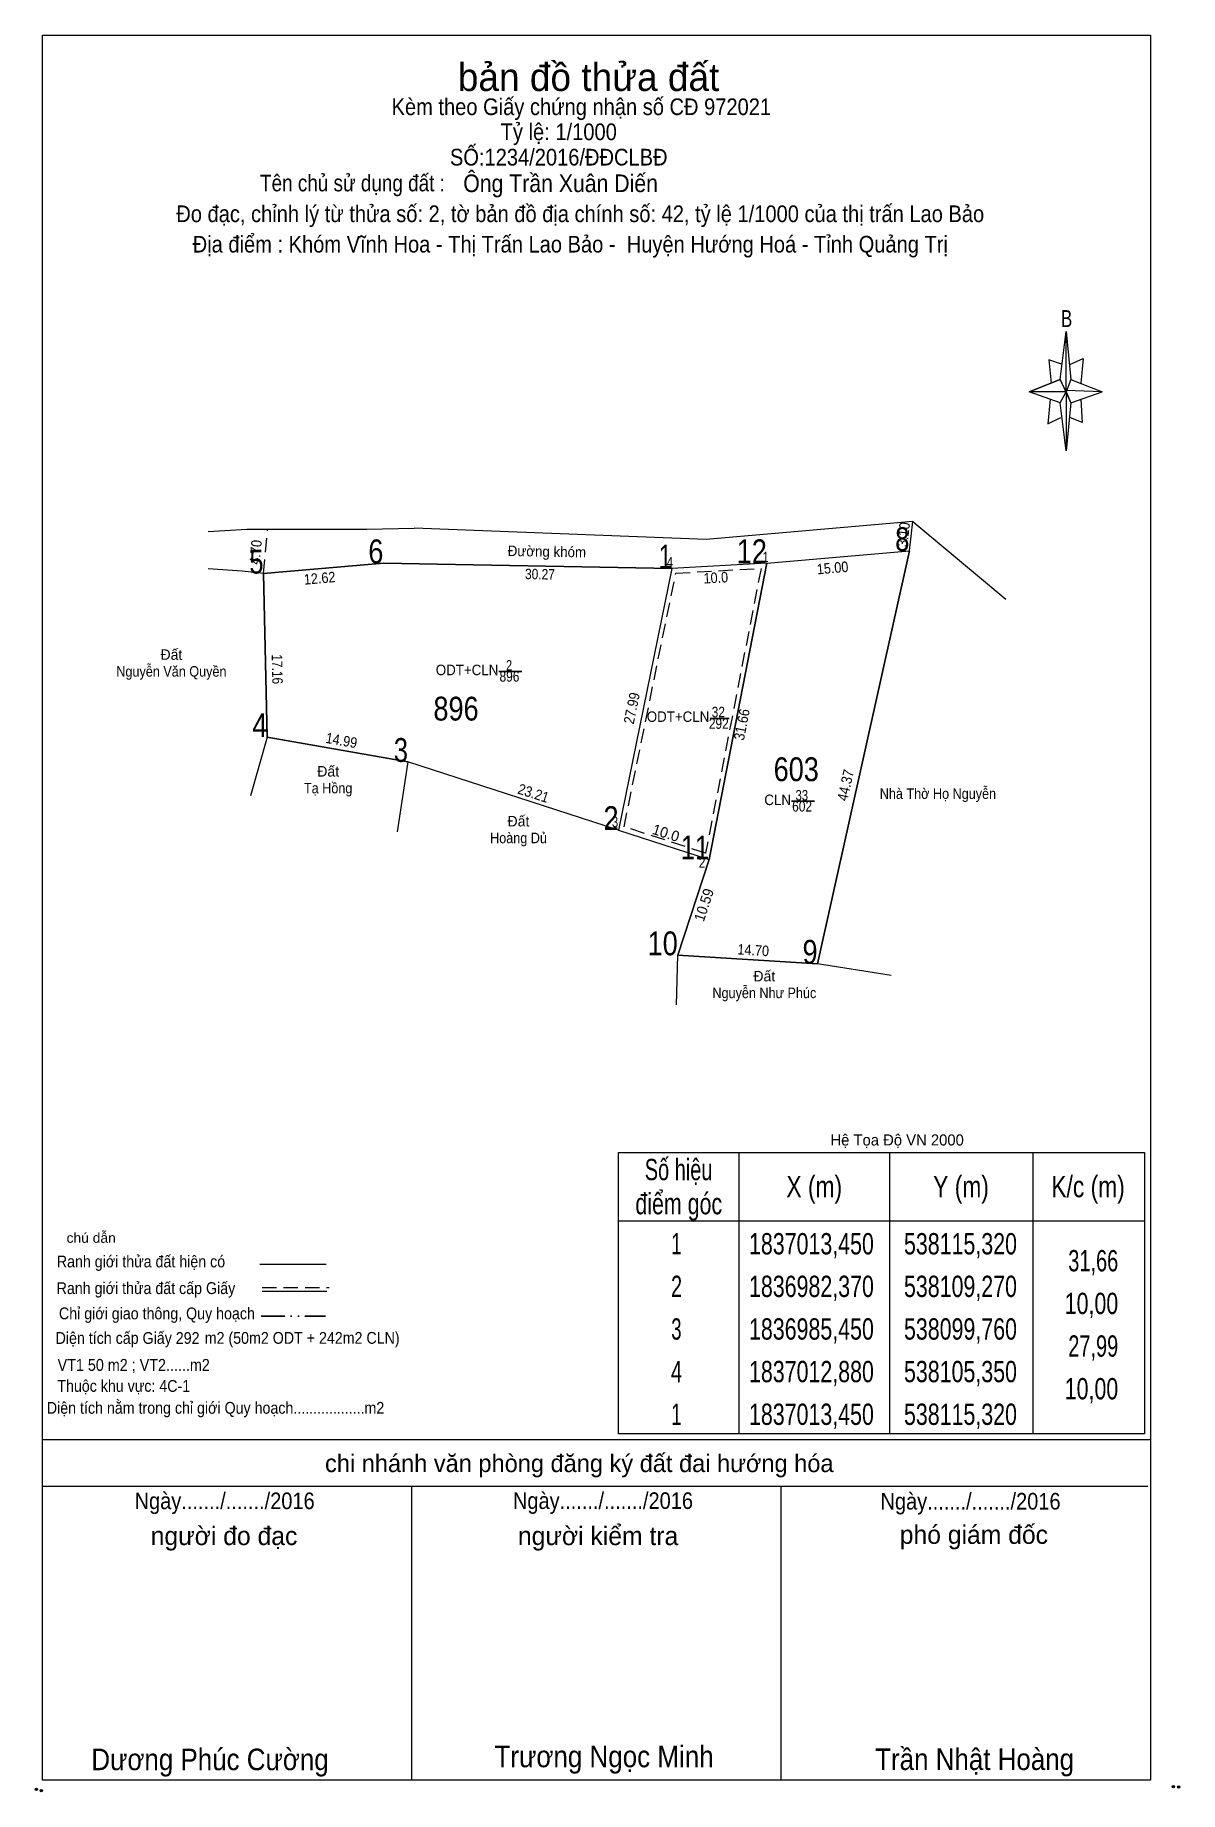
# Model space of a CAD drawing. Header units: metres. Extents: x 537312 to 538355, y 1836877 to 1837252.
# Drawn here: x 537752.1 to 537872.2, y 1837067.9 to 1837252.3 of the extents above; entities that cross this region are included whole.
import ezdxf
from ezdxf.enums import TextEntityAlignment as Align

# ---------------------------------------------------------------- set-up
doc = ezdxf.new("R2010")
doc.units = ezdxf.units.M
doc.header["$LTSCALE"] = 0.5
doc.header["$PDMODE"] = 32
doc.header["$PDSIZE"] = 0.25
for name, pattern in [('DASH_DOUBLE_DOT', [9.2, 5, -1.2, 0.3, -1.2, 0.3, -1.2]), ('DOTTED', [1.5, 0.3, -1.2]), ('MEDIUM_DASHED', [4.5, 3, -1.5])]:
    doc.linetypes.add(name, pattern=pattern)
for name, color, linetype, lineweight in [('1', 7, 'DOTTED', 13), ('5', 7, 'Continuous', 13), ('6', 7, 'Continuous', 13), ('63', 7, 'Continuous', 13)]:
    doc.layers.add(name, color=color, linetype=linetype, lineweight=lineweight)
doc.layers.add('34', color=7, linetype='Continuous')

msp = doc.modelspace()

# ---------------------------------------------------------------- texts
at = {"layer": '1', "width": 0.85}
for s, p in [('896', (537796.27, 1837180.36)), ('603', (537831.96, 1837174))]:
    msp.add_text(s, height=2.5, dxfattribs=at).set_placement(p, align=Align.CENTER)
at = {"layer": '34', "width": 0.9}
msp.add_text(' Ông Trần Xuân Diến', height=1.85, dxfattribs=at).set_placement((537796.41, 1837235.81))
at = {"layer": '5'}
for s, height, p in [('bản đồ thửa đất', 2.905, (537810.175, 1837246.42)), ('Hệ Tọa Độ VN 2000', 1.162, (537842.545, 1837135.77)), ('chi nhánh văn phòng đăng ký đất đai hướng hóa', 1.85, (537809.2, 1837101.5)), ('người đo đạc', 1.937, (537771.93, 1837093.84)), ('người kiểm tra', 1.937, (537811.175, 1837093.84)), ('phó giám đốc', 1.937, (537850.595, 1837093.97))]:
    msp.add_text(s, height=height, dxfattribs=at).set_placement(p, align=Align.CENTER)
for s, height, width, p in [('Kèm theo Giấy chứng nhận số CĐ 972021', 1.75, 0.9, (537809.415, 1837243.89)), ('Tỷ lệ: 1/1000', 1.752, 0.9, (537807.045, 1837241.26)), ('SỐ:1234/2016/ĐĐCLBĐ', 1.75, 0.9, (537807.045, 1837238.6)), ('Tên chủ sử dụng đất :', 1.743, 0.85, (537785.405, 1837235.89)), ('Đo đạc, chỉnh lý từ thửa số: 2, tờ bản đồ địa chính số: 42, tỷ lệ 1/1000 của thị trấn Lao Bảo', 1.75, 0.9, (537809.3, 1837232.66)), ('Địa điểm : Khóm Vĩnh Hoa - Thị Trấn Lao Bảo -  Huyện Hướng Hoá - Tỉnh Quảng Trị ', 1.75, 0.9, (537808.55, 1837229.47)), ('B', 1.779, 0.75, (537860.32, 1837221.65)), ('chú dẫn', 1.033, 1.05, (537757.995, 1837125.56)), ('Ranh giới thửa đất hiện có ', 1.24, 0.9, (537763.425, 1837122.98)), ('Ranh giới thửa đất cấp Giấy', 1.24, 0.9, (537763.74, 1837120.18)), ('Chỉ giới giao thông, Quy hoạch', 1.24, 0.9, (537764.89, 1837117.53)), ('Diện tích cấp Giấy 292', 1.24, 0.9, (537761.81, 1837114.95)), ('m2 (50m2 ODT + 242m2 CLN)', 1.24, 0.9, (537780.13, 1837114.96)), ('VT1 50 m2 ; VT2......m2', 1.25, 0.9, (537762.455, 1837112.12)), ('Thuộc khu vực: 4C-1', 1.24, 0.9, (537761.41, 1837109.92)), ('Diện tích nằm trong chỉ giới Quy hoạch..................m2', 1.24, 0.9, (537771.04, 1837107.62)), ('Ngày......./......./2016', 1.743, 0.9, (537771.995, 1837097.61)), ('Ngày......./......./2016', 1.743, 0.9, (537811.685, 1837097.63)), ('Ngày......./......./2016', 1.743, 0.9, (537850.245, 1837097.57)), ('Dương Phúc Cường', 2.26, 0.9, (537770.46, 1837070.22)), ('Trương Ngọc Minh', 2.264, 0.9, (537811.8, 1837070.53)), ('Trần Nhật Hoàng', 2.26, 0.9, (537850.675, 1837070.24))]:
    msp.add_text(s, height=height, dxfattribs=dict(at, width=width)).set_placement(p, align=Align.CENTER)
at = {"layer": '6'}
for s, rotation, width, p in [('3.10', 83.15, 0.9, (537843.7549, 1837199.8194)), ('4.70', 84.618, 0.9, (537775.7909, 1837197.9734)), ('Đường khóm', 358.943, 0.95, (537805.7949, 1837197.5504)), ('15.00', 4.912, 0.9, (537835.8179, 1837195.8308)), ('12.62', 4.911, 0.9, (537782.0079, 1837194.7507)), ('30.27', 358.943, 0.85, (537805.0649, 1837195.1708)), ('10.0', 3.272, 0.9, (537823.5536, 1837194.8022)), ('17.16', 271.302, 0.85, (537776.9665, 1837185.7325)), ('27.99', 78.481, 0.9, (537815.2393, 1837181.5452)), ('31.66', 78.985, 0.9, (537826.7851, 1837179.8399)), ('14.99', 350.01, 0.9, (537784.1596, 1837177.7377)), ('44.37', 77.464, 0.9, (537837.6681, 1837173.4556)), ('23.21', 342.061, 0.9, (537804.2256, 1837172.2137)), ('10.59', 71.839, 0.95, (537822.8023, 1837160.8436)), ('14.70', 356.528, 0.9, (537827.4167, 1837155.7213))]:
    msp.add_text(s, height=1.1, rotation=rotation, dxfattribs=dict(at, width=width)).set_placement(p, align=Align.CENTER)
for s, width, p in [(' 4', 0.85, (537819.05, 1837196.41)), (' 1', 0.75, (537829.06, 1837196.98)), ('ODT+CLN', 0.95, (537800.71, 1837185.12)), ('ODT+CLN', 0.95, (537822.84, 1837180.22)), ('CLN', 0.95, (537831.41, 1837171.49)), (' 3', 0.8, (537813.28, 1837169.17)), (' 2', 0.85, (537822.43, 1837164.92))]:
    msp.add_text(s, height=1.1, dxfattribs=dict(at, width=width)).set_placement(p, align=Align.RIGHT)
for p in [(537766.41, 1837186.73), (537782.86, 1837174.48), (537802.82, 1837169.25), (537828.61, 1837152.99)]:
    msp.add_text('Đất', height=1.1, dxfattribs=at).set_placement(p, align=Align.CENTER)
for s, width, p in [('Nguyễn Văn Quyền', 0.9, (537766.41, 1837184.97)), ('2', 0.8, (537801.835, 1837185.6)), ('896', 0.85, (537801.875, 1837184.44)), ('292', 0.85, (537823.835, 1837179.49)), ('32', 0.85, (537823.785, 1837180.7)), ('Tạ Hồng', 0.9, (537782.855, 1837172.72)), ('33', 0.8, (537832.545, 1837171.97)), ('Nhà Thờ Họ Nguyễn', 0.9, (537846.825, 1837172.14)), ('602', 0.85, (537832.575, 1837170.81)), ('Hoàng Dủ', 0.9, (537802.825, 1837167.49)), ('Nguyễn Như Phúc', 0.9, (537828.615, 1837151.23))]:
    msp.add_text(s, height=1.1, dxfattribs=dict(at, width=width)).set_placement(p, align=Align.CENTER)
msp.add_text('10.0', height=1.1, rotation=342.061, dxfattribs=at).set_placement((537818.1206, 1837168.046), align=Align.CENTER)
at = {"layer": '63'}
for s, height, width, p in [(' 8', 2.5, 0.8, (537843.83, 1837198.15)), (' 6', 2.5, 0.85, (537788.65, 1837196.86)), (' 1', 2.5, 0.75, (537818.91, 1837196.3)), (' 12', 2.5, 0.85, (537828.88, 1837196.87)), (' 5', 2.5, 0.8, (537776.08, 1837195.78)), (' 4', 2.5, 0.85, (537776.47, 1837178.62)), (' 3', 2.5, 0.8, (537791.23, 1837176.02)), (' 2', 2.5, 0.85, (537813.32, 1837168.87)), (' 11', 2.5, 0.8, (537822.83, 1837165.79)), (' 10', 2.5, 0.85, (537819.53, 1837155.73)), (' 9', 2.5, 0.85, (537834.2, 1837154.84)), ('31,66', 2.237, 0.7, (537865.74, 1837122.56)), ('10,00', 2.237, 0.75, (537865.74, 1837118.08)), ('27,99', 2.237, 0.7, (537865.74, 1837113.61)), ('10,00', 2.237, 0.75, (537865.74, 1837109.13))]:
    msp.add_text(s, height=height, dxfattribs=dict(at, width=width)).set_placement(p, align=Align.RIGHT)
for s, width, p in [('Số hiệu', 0.7, (537819.62, 1837132.13)), ('X (m)', 0.8, (537833.85, 1837130.34)), ('Y (m)', 0.8, (537849.25, 1837130.34)), ('K/c (m)', 0.8, (537862.575, 1837130.34)), ('điểm góc', 0.75, (537819.635, 1837128.55)), (' 1', 0.65, (537819.115, 1837124.34)), ('1837013,450', 0.75, (537833.555, 1837124.34)), ('538115,320', 0.75, (537849.19, 1837124.34)), (' 2', 0.7, (537819.115, 1837119.87)), ('1836982,370', 0.75, (537833.555, 1837119.87)), ('538109,270', 0.75, (537849.19, 1837119.87)), (' 3', 0.65, (537819.115, 1837115.4)), ('1836985,450', 0.75, (537833.555, 1837115.4)), ('538099,760', 0.75, (537849.19, 1837115.4)), (' 4', 0.7, (537819.11, 1837110.93)), ('1837012,880', 0.75, (537833.555, 1837110.93)), ('538105,350', 0.75, (537849.19, 1837110.93)), (' 1', 0.65, (537819.115, 1837106.45)), ('1837013,450', 0.75, (537833.555, 1837106.45)), ('538115,320', 0.75, (537849.19, 1837106.45))]:
    msp.add_text(s, height=2.237, dxfattribs=dict(at, width=width)).set_placement(p, align=Align.CENTER)

# ---------------------------------------------------------------- linework, layer by layer
at = {"layer": '1', "linetype": 'Continuous'}
for points in [[(537843.83, 1837198.15), (537834.2, 1837154.84), (537819.53, 1837155.73), (537822.83, 1837165.79), (537828.88, 1837196.87)], [(537818.91, 1837196.3), (537813.32, 1837168.87), (537791.23, 1837176.02), (537776.47, 1837178.62), (537776.08, 1837195.78), (537788.65, 1837196.86)]]:
    msp.add_lwpolyline(points, close=True, dxfattribs=at)
at = {"layer": '5'}
for p, q in [((537859.64, 1837216.14), (537860.28, 1837221.18)), ((537860.78, 1837216.14), (537864.04, 1837214.84)), ((537859.64, 1837213.69), (537856.38, 1837214.84)), ((537860.78, 1837213.69), (537860.28, 1837208.66)), ((537861.81, 1837214.08), (537861.96, 1837211.65)), ((537861.96, 1837211.65), (537860.66, 1837212.17)), ((537775.68, 1837123.33), (537782.63, 1837123.33)), ((537775.93, 1837120.47), (537782.73, 1837120.47)), ((537752.88, 1837104.93), (537869.11, 1837104.93)), ((537752.88, 1837100.03), (537868.86, 1837100.03)), ((537752.88, 1837100.03), (537868.86, 1837100.03)), ((537752.88, 1837100.03), (537868.86, 1837100.03)), ((537791.62, 1837069.17), (537791.62, 1837100.03)), ((537830.37, 1837069.17), (537830.37, 1837100.03))]:
    msp.add_line(p, q, dxfattribs=at)
at = {"layer": '5', "linetype": 'MEDIUM_DASHED'}
msp.add_line((537775.93, 1837120.88), (537782.95, 1837120.88), dxfattribs=at)
at = {"layer": '5', "linetype": 'DASH_DOUBLE_DOT', "lineweight": 25}
msp.add_line((537775.81, 1837117.85), (537782.57, 1837117.85), dxfattribs=at)
at = {"layer": '5'}
for points in [[(537752.88, 1837252.28), (537869.11, 1837252.28), (537869.11, 1837069.17), (537752.88, 1837069.17)], [(537860.28, 1837221.18), (537860.78, 1837216.14), (537860.28, 1837214.84)], [(537860.28, 1837214.84), (537856.38, 1837214.84), (537859.64, 1837216.14), (537860.78, 1837213.69), (537864.04, 1837214.84), (537860.28, 1837214.99)], [(537860.28, 1837214.84), (537860.28, 1837208.66), (537859.64, 1837213.69)]]:
    msp.add_lwpolyline(points, close=True, dxfattribs=at)
for points in [[(537859.89, 1837217.71), (537858.45, 1837218.22), (537858.72, 1837215.76)], [(537860.66, 1837217.71), (537862.07, 1837218.34), (537861.81, 1837215.76)], [(537860.28, 1837214.84), (537859.64, 1837216.14), (537856.38, 1837214.84)], [(537858.6, 1837214.08), (537858.34, 1837211.5), (537859.73, 1837212.17)], [(537860.28, 1837214.84), (537860.78, 1837213.69), (537864.04, 1837214.84)], [(537869.11, 1837069.17), (537752.88, 1837069.17), (537752.88, 1837100.03)]]:
    msp.add_lwpolyline(points, dxfattribs=at)
for p in [(537752.24, 1837068.21), (537752.75, 1837068.07), (537871.53, 1837068.48), (537872.08, 1837068.47)]:
    msp.add_point(p, dxfattribs=at)
at = {"layer": '6'}
for p, q in [((537843.83, 1837198.15), (537844.2, 1837201.23)), ((537843.83, 1837198.15), (537844.2, 1837201.23)), ((537843.83, 1837198.15), (537844.2, 1837201.23)), ((537843.83, 1837198.15), (537844.2, 1837201.23)), ((537843.83, 1837198.15), (537844.2, 1837201.23)), ((537828.88, 1837196.87), (537843.83, 1837198.15)), ((537834.2, 1837154.84), (537843.83, 1837198.15)), ((537776.08, 1837195.78), (537788.65, 1837196.86)), ((537776.08, 1837195.78), (537788.65, 1837196.86)), ((537776.08, 1837195.78), (537788.65, 1837196.86)), ((537776.08, 1837195.78), (537788.65, 1837196.86)), ((537788.65, 1837196.86), (537776.08, 1837195.78)), ((537788.65, 1837196.86), (537776.08, 1837195.78)), ((537828.88, 1837196.87), (537822.83, 1837165.79)), ((537776.47, 1837178.62), (537774.7, 1837172.46)), ((537791.23, 1837176.02), (537790.1, 1837168.69)), ((537819.41, 1837150.54), (537819.53, 1837155.73)), ((537819.53, 1837155.73), (537834.2, 1837154.84)), ((537841.92, 1837153.62), (537834.2, 1837154.84))]:
    msp.add_line(p, q, dxfattribs=at)
at = {"layer": '6', "linetype": 'MEDIUM_DASHED'}
msp.add_line((537776.08, 1837195.78), (537776.52, 1837200.45), dxfattribs=at)
at = {"layer": '6', "lineweight": 25}
for p, q in [((537800.75, 1837185.52), (537803.18, 1837185.52)), ((537822.92, 1837180.57), (537824.92, 1837180.57)), ((537831.45, 1837171.89), (537833.88, 1837171.89))]:
    msp.add_line(p, q, dxfattribs=at)
at = {"layer": '6'}
for points in [[(537844.2, 1837201.23), (537822.5, 1837199.34), (537791.87, 1837200.53)], [(537844.2, 1837201.23), (537822.5, 1837199.34), (537791.87, 1837200.53)], [(537844.2, 1837201.23), (537822.5, 1837199.34), (537791.87, 1837200.53)], [(537844.2, 1837201.23), (537822.5, 1837199.34), (537791.87, 1837200.53)], [(537844.2, 1837201.23), (537822.5, 1837199.34), (537791.87, 1837200.53)], [(537843.83, 1837198.15), (537844.2, 1837201.23), (537853.94, 1837193.09)], [(537770.25, 1837200.19), (537774.32, 1837200.45), (537786.91, 1837200.44), (537791.87, 1837200.53)], [(537776.08, 1837195.78), (537773.84, 1837196.03), (537770.27, 1837196.28)], [(537776.08, 1837195.78), (537776.47, 1837178.62), (537791.23, 1837176.02)], [(537828.88, 1837196.87), (537818.91, 1837196.3), (537788.65, 1837196.86)], [(537818.91, 1837196.3), (537813.32, 1837168.87), (537791.23, 1837176.02)], [(537813.32, 1837168.87), (537822.83, 1837165.79), (537819.53, 1837155.73)]]:
    msp.add_lwpolyline(points, dxfattribs=at)
at = {"layer": '6', "linetype": 'MEDIUM_DASHED'}
msp.add_lwpolyline([(537828.27, 1837196.33), (537822.45, 1837166.44), (537813.9, 1837169.21), (537819.32, 1837195.82)], close=True, dxfattribs=at)
at = {"layer": '63'}
for p, q in [((537825.95, 1837135.04), (537825.95, 1837105.51)), ((537841.74, 1837135.04), (537841.74, 1837105.51)), ((537856.78, 1837135.04), (537856.78, 1837105.51)), ((537813.32, 1837127.88), (537868.51, 1837127.88))]:
    msp.add_line(p, q, dxfattribs=at)
msp.add_lwpolyline([(537813.32, 1837135.04), (537868.51, 1837135.04), (537868.51, 1837105.51), (537813.32, 1837105.51)], close=True, dxfattribs=at)

msp.set_redraw_order([(e.dxf.handle, doc.entitydb.next_handle()) for e in msp.query("TEXT MTEXT ATTDEF DIMENSION ARC_DIMENSION")])  # texts and dimensions are drawn at this point

doc.saveas('drawing.dxf')
